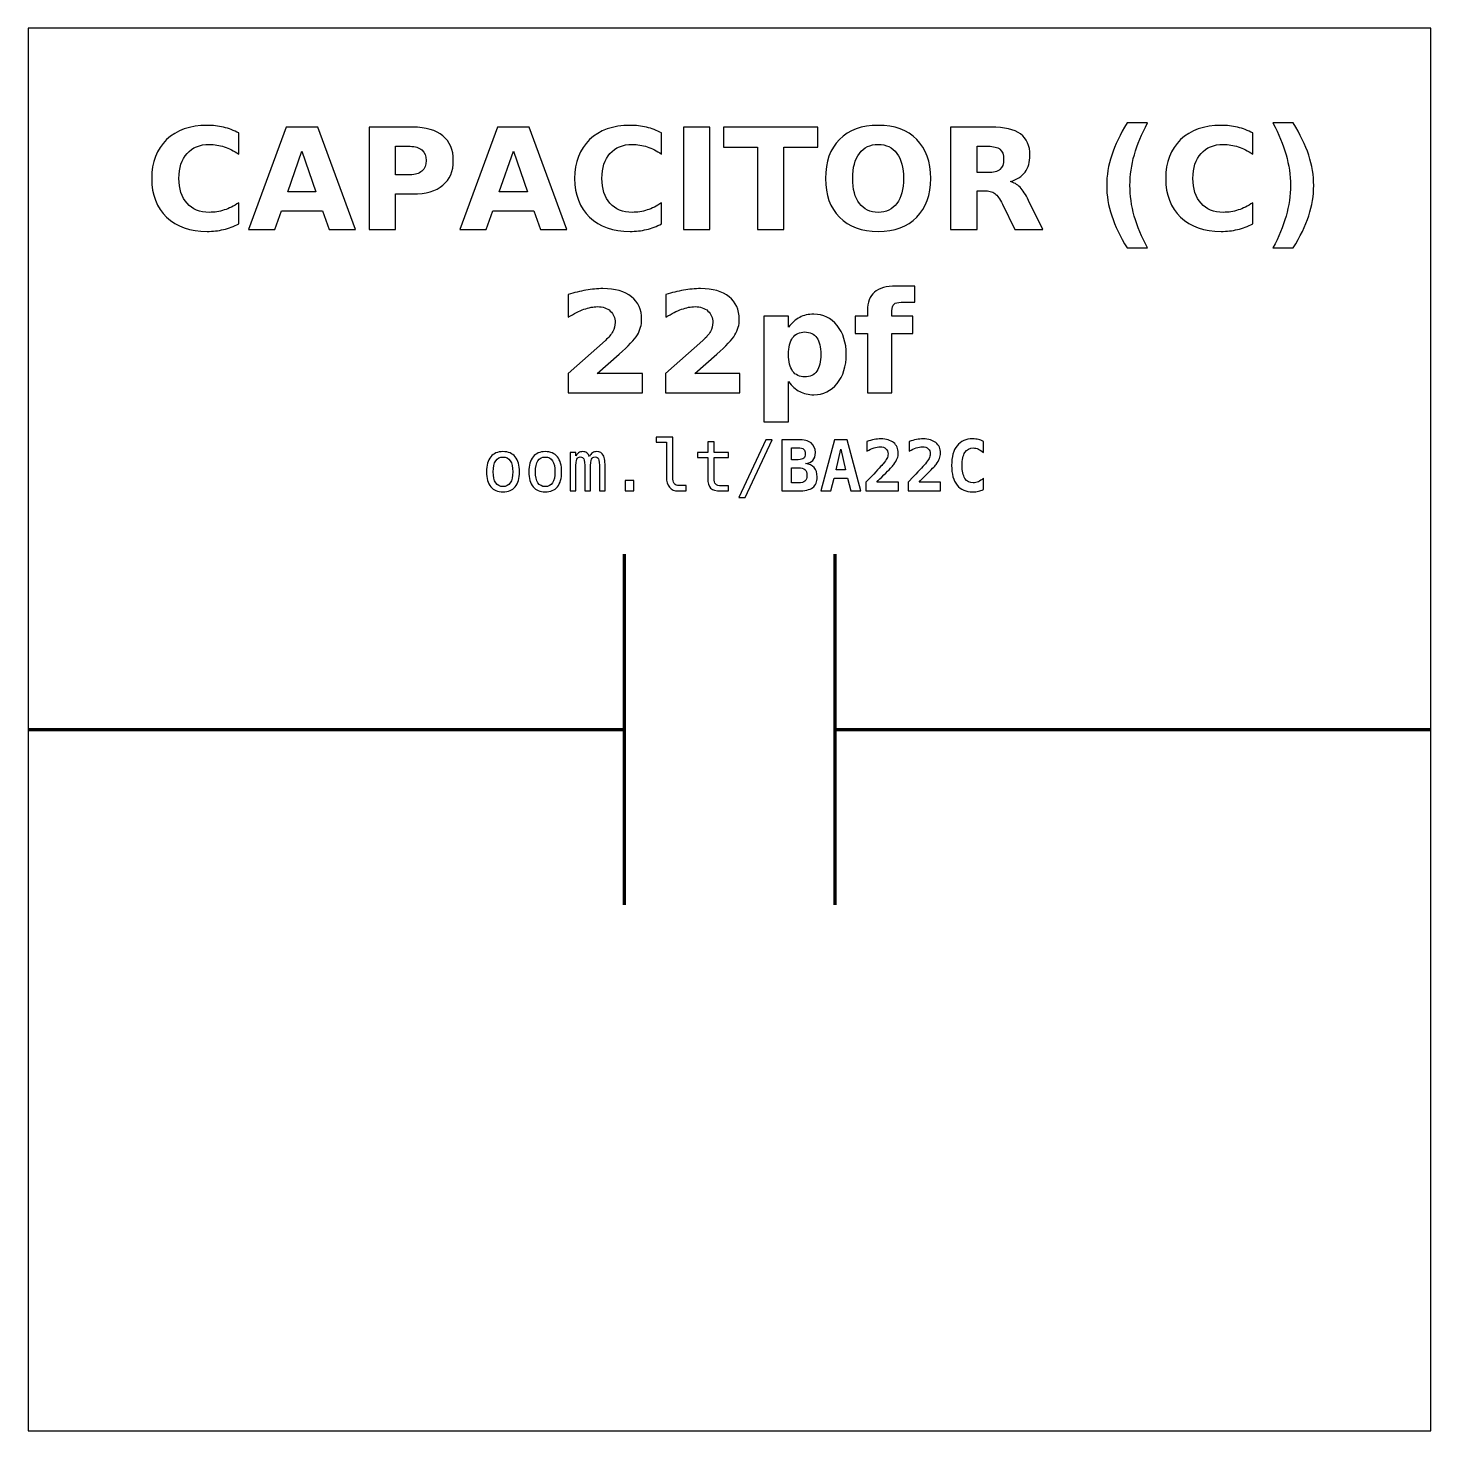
# Model space of a CAD drawing. Header units: centimetres. Extents: x -11.5 to -9.5, y -15.85 to -13.85.
import ezdxf

# ---------------------------------------------------------------- set-up
doc = ezdxf.new("R2010")
doc.units = ezdxf.units.CM
doc.header["$MEASUREMENT"] = 0
doc.layers.add('Layer 1', color=7, linetype='Continuous')

msp = doc.modelspace()

# ---------------------------------------------------------------- linework, layer by layer
at = {"layer": 'Layer 1', "color": 7}
msp.add_lwpolyline([(-11.5, -15.85), (-9.5, -15.85), (-9.5, -13.85), (-11.5, -13.85), (-11.5, -15.85)], close=True, dxfattribs=at)
at = {"layer": 'Layer 1', "color": 250}
for points, knots in [([(-11.19969, -14.12911), (-11.20659, -14.13268), (-11.21379, -14.13538), (-11.22129, -14.13721), (-11.22129, -14.13721), (-11.22876, -14.13904), (-11.23659, -14.13994), (-11.24472, -14.13994), (-11.24472, -14.13994), (-11.26899, -14.13994), (-11.28822, -14.13314), (-11.30242, -14.11958), (-11.30242, -14.11958), (-11.31662, -14.10601), (-11.32372, -14.08761), (-11.32372, -14.06434), (-11.32372, -14.06434), (-11.32372, -14.04104), (-11.31662, -14.02261), (-11.30242, -14.00904), (-11.30242, -14.00904), (-11.28822, -13.99548), (-11.26899, -13.98868), (-11.24472, -13.98868), (-11.24472, -13.98868), (-11.23659, -13.98868), (-11.22876, -13.98958), (-11.22129, -13.99141), (-11.22129, -13.99141), (-11.21379, -13.99324), (-11.20659, -13.99594), (-11.19969, -13.99951), (-11.19969, -13.99951), (-11.19969, -13.99951), (-11.19969, -14.02968), (-11.19969, -14.02968), (-11.19969, -14.02968), (-11.20666, -14.02491), (-11.21352, -14.02144), (-11.22029, -14.01924), (-11.22029, -14.01924), (-11.22706, -14.01701), (-11.23419, -14.01591), (-11.24169, -14.01591), (-11.24169, -14.01591), (-11.25509, -14.01591), (-11.26566, -14.02021), (-11.27332, -14.02881), (-11.27332, -14.02881), (-11.28102, -14.03741), (-11.28486, -14.04924), (-11.28486, -14.06434), (-11.28486, -14.06434), (-11.28486, -14.07941), (-11.28102, -14.09121), (-11.27332, -14.09981), (-11.27332, -14.09981), (-11.26566, -14.10841), (-11.25509, -14.11271), (-11.24169, -14.11271), (-11.24169, -14.11271), (-11.23419, -14.11271), (-11.22706, -14.11161), (-11.22029, -14.10938), (-11.22029, -14.10938), (-11.21352, -14.10718), (-11.20666, -14.10371), (-11.19969, -14.09894), (-11.19969, -14.09894), (-11.19969, -14.09894), (-11.19969, -14.12911), (-11.19969, -14.12911)], [0, 0, 0, 0, 0.0555556, 0.0555556, 0.0555556, 0.0555556, 0.1111111, 0.1111111, 0.1111111, 0.1111111, 0.1666667, 0.1666667, 0.1666667, 0.1666667, 0.2222222, 0.2222222, 0.2222222, 0.2222222, 0.2777778, 0.2777778, 0.2777778, 0.2777778, 0.3333333, 0.3333333, 0.3333333, 0.3333333, 0.3888889, 0.3888889, 0.3888889, 0.3888889, 0.4444444, 0.4444444, 0.4444444, 0.4444444, 0.5, 0.5, 0.5, 0.5, 0.5555556, 0.5555556, 0.5555556, 0.5555556, 0.6111111, 0.6111111, 0.6111111, 0.6111111, 0.6666667, 0.6666667, 0.6666667, 0.6666667, 0.7222222, 0.7222222, 0.7222222, 0.7222222, 0.7777778, 0.7777778, 0.7777778, 0.7777778, 0.8333333, 0.8333333, 0.8333333, 0.8333333, 0.8888889, 0.8888889, 0.8888889, 0.8888889, 0.9444444, 0.9444444, 0.9444444, 0.9444444, 1, 1, 1, 1]), ([(-11.08009, -14.11058), (-11.08009, -14.11058), (-11.13889, -14.11058), (-11.13889, -14.11058), (-11.13889, -14.11058), (-11.13889, -14.11058), (-11.14815, -14.13711), (-11.14815, -14.13711), (-11.14815, -14.13711), (-11.14815, -14.13711), (-11.18595, -14.13711), (-11.18595, -14.13711), (-11.18595, -14.13711), (-11.18595, -14.13711), (-11.13195, -13.99131), (-11.13195, -13.99131), (-11.13195, -13.99131), (-11.13195, -13.99131), (-11.08712, -13.99131), (-11.08712, -13.99131), (-11.08712, -13.99131), (-11.08712, -13.99131), (-11.03312, -14.13711), (-11.03312, -14.13711), (-11.03312, -14.13711), (-11.03312, -14.13711), (-11.07092, -14.13711), (-11.07092, -14.13711), (-11.07092, -14.13711), (-11.07092, -14.13711), (-11.08009, -14.11058), (-11.08009, -14.11058)], [0, 0, 0, 0, 0.125, 0.125, 0.125, 0.125, 0.25, 0.25, 0.25, 0.25, 0.375, 0.375, 0.375, 0.375, 0.5, 0.5, 0.5, 0.5, 0.625, 0.625, 0.625, 0.625, 0.75, 0.75, 0.75, 0.75, 0.875, 0.875, 0.875, 0.875, 1, 1, 1, 1]), ([(-11.01375, -13.99131), (-11.01375, -13.99131), (-10.95135, -13.99131), (-10.95135, -13.99131), (-10.95135, -13.99131), (-10.93279, -13.99131), (-10.91855, -13.99544), (-10.90862, -14.00368), (-10.90862, -14.00368), (-10.89869, -14.01191), (-10.89372, -14.02364), (-10.89372, -14.03888), (-10.89372, -14.03888), (-10.89372, -14.05414), (-10.89869, -14.06591), (-10.90862, -14.07414), (-10.90862, -14.07414), (-10.91855, -14.08238), (-10.93279, -14.08651), (-10.95135, -14.08651), (-10.95135, -14.08651), (-10.95135, -14.08651), (-10.97615, -14.08651), (-10.97615, -14.08651), (-10.97615, -14.08651), (-10.97615, -14.08651), (-10.97615, -14.13711), (-10.97615, -14.13711), (-10.97615, -14.13711), (-10.97615, -14.13711), (-11.01375, -14.13711), (-11.01375, -14.13711), (-11.01375, -14.13711), (-11.01375, -14.13711), (-11.01375, -13.99131), (-11.01375, -13.99131)], [0, 0, 0, 0, 0.1111111, 0.1111111, 0.1111111, 0.1111111, 0.2222222, 0.2222222, 0.2222222, 0.2222222, 0.3333333, 0.3333333, 0.3333333, 0.3333333, 0.4444444, 0.4444444, 0.4444444, 0.4444444, 0.5555556, 0.5555556, 0.5555556, 0.5555556, 0.6666667, 0.6666667, 0.6666667, 0.6666667, 0.7777778, 0.7777778, 0.7777778, 0.7777778, 0.8888889, 0.8888889, 0.8888889, 0.8888889, 1, 1, 1, 1]), ([(-10.77872, -14.11058), (-10.77872, -14.11058), (-10.83752, -14.11058), (-10.83752, -14.11058), (-10.83752, -14.11058), (-10.83752, -14.11058), (-10.84678, -14.13711), (-10.84678, -14.13711), (-10.84678, -14.13711), (-10.84678, -14.13711), (-10.88458, -14.13711), (-10.88458, -14.13711), (-10.88458, -14.13711), (-10.88458, -14.13711), (-10.83058, -13.99131), (-10.83058, -13.99131), (-10.83058, -13.99131), (-10.83058, -13.99131), (-10.78575, -13.99131), (-10.78575, -13.99131), (-10.78575, -13.99131), (-10.78575, -13.99131), (-10.73175, -14.13711), (-10.73175, -14.13711), (-10.73175, -14.13711), (-10.73175, -14.13711), (-10.76955, -14.13711), (-10.76955, -14.13711), (-10.76955, -14.13711), (-10.76955, -14.13711), (-10.77872, -14.11058), (-10.77872, -14.11058)], [0, 0, 0, 0, 0.125, 0.125, 0.125, 0.125, 0.25, 0.25, 0.25, 0.25, 0.375, 0.375, 0.375, 0.375, 0.5, 0.5, 0.5, 0.5, 0.625, 0.625, 0.625, 0.625, 0.75, 0.75, 0.75, 0.75, 0.875, 0.875, 0.875, 0.875, 1, 1, 1, 1]), ([(-10.59675, -14.12911), (-10.60365, -14.13268), (-10.61085, -14.13538), (-10.61835, -14.13721), (-10.61835, -14.13721), (-10.62582, -14.13904), (-10.63365, -14.13994), (-10.64178, -14.13994), (-10.64178, -14.13994), (-10.66605, -14.13994), (-10.68528, -14.13314), (-10.69948, -14.11958), (-10.69948, -14.11958), (-10.71368, -14.10601), (-10.72078, -14.08761), (-10.72078, -14.06434), (-10.72078, -14.06434), (-10.72078, -14.04104), (-10.71368, -14.02261), (-10.69948, -14.00904), (-10.69948, -14.00904), (-10.68528, -13.99548), (-10.66605, -13.98868), (-10.64178, -13.98868), (-10.64178, -13.98868), (-10.63365, -13.98868), (-10.62582, -13.98958), (-10.61835, -13.99141), (-10.61835, -13.99141), (-10.61085, -13.99324), (-10.60365, -13.99594), (-10.59675, -13.99951), (-10.59675, -13.99951), (-10.59675, -13.99951), (-10.59675, -14.02968), (-10.59675, -14.02968), (-10.59675, -14.02968), (-10.60372, -14.02491), (-10.61058, -14.02144), (-10.61735, -14.01924), (-10.61735, -14.01924), (-10.62412, -14.01701), (-10.63125, -14.01591), (-10.63875, -14.01591), (-10.63875, -14.01591), (-10.65215, -14.01591), (-10.66272, -14.02021), (-10.67038, -14.02881), (-10.67038, -14.02881), (-10.67808, -14.03741), (-10.68192, -14.04924), (-10.68192, -14.06434), (-10.68192, -14.06434), (-10.68192, -14.07941), (-10.67808, -14.09121), (-10.67038, -14.09981), (-10.67038, -14.09981), (-10.66272, -14.10841), (-10.65215, -14.11271), (-10.63875, -14.11271), (-10.63875, -14.11271), (-10.63125, -14.11271), (-10.62412, -14.11161), (-10.61735, -14.10938), (-10.61735, -14.10938), (-10.61058, -14.10718), (-10.60372, -14.10371), (-10.59675, -14.09894), (-10.59675, -14.09894), (-10.59675, -14.09894), (-10.59675, -14.12911), (-10.59675, -14.12911)], [0, 0, 0, 0, 0.0555556, 0.0555556, 0.0555556, 0.0555556, 0.1111111, 0.1111111, 0.1111111, 0.1111111, 0.1666667, 0.1666667, 0.1666667, 0.1666667, 0.2222222, 0.2222222, 0.2222222, 0.2222222, 0.2777778, 0.2777778, 0.2777778, 0.2777778, 0.3333333, 0.3333333, 0.3333333, 0.3333333, 0.3888889, 0.3888889, 0.3888889, 0.3888889, 0.4444444, 0.4444444, 0.4444444, 0.4444444, 0.5, 0.5, 0.5, 0.5, 0.5555556, 0.5555556, 0.5555556, 0.5555556, 0.6111111, 0.6111111, 0.6111111, 0.6111111, 0.6666667, 0.6666667, 0.6666667, 0.6666667, 0.7222222, 0.7222222, 0.7222222, 0.7222222, 0.7777778, 0.7777778, 0.7777778, 0.7777778, 0.8333333, 0.8333333, 0.8333333, 0.8333333, 0.8888889, 0.8888889, 0.8888889, 0.8888889, 0.9444444, 0.9444444, 0.9444444, 0.9444444, 1, 1, 1, 1]), ([(-10.56561, -13.99131), (-10.56561, -13.99131), (-10.52801, -13.99131), (-10.52801, -13.99131), (-10.52801, -13.99131), (-10.52801, -13.99131), (-10.52801, -14.13711), (-10.52801, -14.13711), (-10.52801, -14.13711), (-10.52801, -14.13711), (-10.56561, -14.13711), (-10.56561, -14.13711), (-10.56561, -14.13711), (-10.56561, -14.13711), (-10.56561, -13.99131), (-10.56561, -13.99131)], [0, 0, 0, 0, 0.25, 0.25, 0.25, 0.25, 0.5, 0.5, 0.5, 0.5, 0.75, 0.75, 0.75, 0.75, 1, 1, 1, 1]), ([(-10.50861, -13.99131), (-10.50861, -13.99131), (-10.37425, -13.99131), (-10.37425, -13.99131), (-10.37425, -13.99131), (-10.37425, -13.99131), (-10.37425, -14.01974), (-10.37425, -14.01974), (-10.37425, -14.01974), (-10.37425, -14.01974), (-10.42258, -14.01974), (-10.42258, -14.01974), (-10.42258, -14.01974), (-10.42258, -14.01974), (-10.42258, -14.13711), (-10.42258, -14.13711), (-10.42258, -14.13711), (-10.42258, -14.13711), (-10.46018, -14.13711), (-10.46018, -14.13711), (-10.46018, -14.13711), (-10.46018, -14.13711), (-10.46018, -14.01974), (-10.46018, -14.01974), (-10.46018, -14.01974), (-10.46018, -14.01974), (-10.50861, -14.01974), (-10.50861, -14.01974), (-10.50861, -14.01974), (-10.50861, -14.01974), (-10.50861, -13.99131), (-10.50861, -13.99131)], [0, 0, 0, 0, 0.125, 0.125, 0.125, 0.125, 0.25, 0.25, 0.25, 0.25, 0.375, 0.375, 0.375, 0.375, 0.5, 0.5, 0.5, 0.5, 0.625, 0.625, 0.625, 0.625, 0.75, 0.75, 0.75, 0.75, 0.875, 0.875, 0.875, 0.875, 1, 1, 1, 1]), ([(-10.28818, -13.98868), (-10.26475, -13.98868), (-10.24638, -13.99538), (-10.23312, -14.00881), (-10.23312, -14.00881), (-10.21982, -14.02221), (-10.21318, -14.04071), (-10.21318, -14.06434), (-10.21318, -14.06434), (-10.21318, -14.08791), (-10.21982, -14.10641), (-10.23312, -14.11981), (-10.23312, -14.11981), (-10.24638, -14.13324), (-10.26475, -14.13994), (-10.28818, -14.13994), (-10.28818, -14.13994), (-10.31155, -14.13994), (-10.32988, -14.13324), (-10.34322, -14.11981), (-10.34322, -14.11981), (-10.35652, -14.10641), (-10.36318, -14.08791), (-10.36318, -14.06434), (-10.36318, -14.06434), (-10.36318, -14.04071), (-10.35652, -14.02221), (-10.34322, -14.00881), (-10.34322, -14.00881), (-10.32988, -13.99538), (-10.31155, -13.98868), (-10.28818, -13.98868)], [0, 0, 0, 0, 0.125, 0.125, 0.125, 0.125, 0.25, 0.25, 0.25, 0.25, 0.375, 0.375, 0.375, 0.375, 0.5, 0.5, 0.5, 0.5, 0.625, 0.625, 0.625, 0.625, 0.75, 0.75, 0.75, 0.75, 0.875, 0.875, 0.875, 0.875, 1, 1, 1, 1]), ([(-10.14715, -14.08194), (-10.14715, -14.08194), (-10.14715, -14.13711), (-10.14715, -14.13711), (-10.14715, -14.13711), (-10.14715, -14.13711), (-10.18475, -14.13711), (-10.18475, -14.13711), (-10.18475, -14.13711), (-10.18475, -14.13711), (-10.18475, -13.99131), (-10.18475, -13.99131), (-10.18475, -13.99131), (-10.18475, -13.99131), (-10.12732, -13.99131), (-10.12732, -13.99131), (-10.12732, -13.99131), (-10.10812, -13.99131), (-10.09402, -13.99454), (-10.08509, -14.00098), (-10.08509, -14.00098), (-10.07612, -14.00741), (-10.07165, -14.01761), (-10.07165, -14.03154), (-10.07165, -14.03154), (-10.07165, -14.04118), (-10.07399, -14.04911), (-10.07862, -14.05528), (-10.07862, -14.05528), (-10.08329, -14.06148), (-10.09032, -14.06604), (-10.09969, -14.06894), (-10.09969, -14.06894), (-10.09455, -14.07014), (-10.08992, -14.07278), (-10.08585, -14.07691), (-10.08585, -14.07691), (-10.08179, -14.08104), (-10.07769, -14.08731), (-10.07352, -14.09571), (-10.07352, -14.09571), (-10.07352, -14.09571), (-10.05309, -14.13711), (-10.05309, -14.13711), (-10.05309, -14.13711), (-10.05309, -14.13711), (-10.09315, -14.13711), (-10.09315, -14.13711), (-10.09315, -14.13711), (-10.09315, -14.13711), (-10.11092, -14.10088), (-10.11092, -14.10088), (-10.11092, -14.10088), (-10.11449, -14.09361), (-10.11812, -14.08861), (-10.12182, -14.08594), (-10.12182, -14.08594), (-10.12549, -14.08328), (-10.13039, -14.08194), (-10.13652, -14.08194), (-10.13652, -14.08194), (-10.13652, -14.08194), (-10.14715, -14.08194), (-10.14715, -14.08194)], [0, 0, 0, 0, 0.0625, 0.0625, 0.0625, 0.0625, 0.125, 0.125, 0.125, 0.125, 0.1875, 0.1875, 0.1875, 0.1875, 0.25, 0.25, 0.25, 0.25, 0.3125, 0.3125, 0.3125, 0.3125, 0.375, 0.375, 0.375, 0.375, 0.4375, 0.4375, 0.4375, 0.4375, 0.5, 0.5, 0.5, 0.5, 0.5625, 0.5625, 0.5625, 0.5625, 0.625, 0.625, 0.625, 0.625, 0.6875, 0.6875, 0.6875, 0.6875, 0.75, 0.75, 0.75, 0.75, 0.8125, 0.8125, 0.8125, 0.8125, 0.875, 0.875, 0.875, 0.875, 0.9375, 0.9375, 0.9375, 0.9375, 1, 1, 1, 1]), ([(-9.90409, -14.16348), (-9.90409, -14.16348), (-9.93309, -14.16348), (-9.93309, -14.16348), (-9.93309, -14.16348), (-9.94306, -14.14741), (-9.95042, -14.13211), (-9.95516, -14.11761), (-9.95516, -14.11761), (-9.95992, -14.10314), (-9.96229, -14.08878), (-9.96229, -14.07451), (-9.96229, -14.07451), (-9.96229, -14.06024), (-9.95989, -14.04581), (-9.95512, -14.03121), (-9.95512, -14.03121), (-9.95032, -14.01658), (-9.94299, -14.00131), (-9.93309, -13.98534), (-9.93309, -13.98534), (-9.93309, -13.98534), (-9.90409, -13.98534), (-9.90409, -13.98534), (-9.90409, -13.98534), (-9.91242, -14.00078), (-9.91866, -14.01588), (-9.92282, -14.03061), (-9.92282, -14.03061), (-9.92699, -14.04534), (-9.92909, -14.05991), (-9.92909, -14.07431), (-9.92909, -14.07431), (-9.92909, -14.08871), (-9.92702, -14.10328), (-9.92289, -14.11808), (-9.92289, -14.11808), (-9.91876, -14.13284), (-9.91249, -14.14798), (-9.90409, -14.16348)], [0, 0, 0, 0, 0.1, 0.1, 0.1, 0.1, 0.2, 0.2, 0.2, 0.2, 0.3, 0.3, 0.3, 0.3, 0.4, 0.4, 0.4, 0.4, 0.5, 0.5, 0.5, 0.5, 0.6, 0.6, 0.6, 0.6, 0.7, 0.7, 0.7, 0.7, 0.8, 0.8, 0.8, 0.8, 0.9, 0.9, 0.9, 0.9, 1, 1, 1, 1]), ([(-9.75409, -14.12911), (-9.76099, -14.13268), (-9.76819, -14.13538), (-9.77569, -14.13721), (-9.77569, -14.13721), (-9.78316, -14.13904), (-9.79099, -14.13994), (-9.79912, -14.13994), (-9.79912, -14.13994), (-9.82339, -14.13994), (-9.84262, -14.13314), (-9.85682, -14.11958), (-9.85682, -14.11958), (-9.87102, -14.10601), (-9.87812, -14.08761), (-9.87812, -14.06434), (-9.87812, -14.06434), (-9.87812, -14.04104), (-9.87102, -14.02261), (-9.85682, -14.00904), (-9.85682, -14.00904), (-9.84262, -13.99548), (-9.82339, -13.98868), (-9.79912, -13.98868), (-9.79912, -13.98868), (-9.79099, -13.98868), (-9.78316, -13.98958), (-9.77569, -13.99141), (-9.77569, -13.99141), (-9.76819, -13.99324), (-9.76099, -13.99594), (-9.75409, -13.99951), (-9.75409, -13.99951), (-9.75409, -13.99951), (-9.75409, -14.02968), (-9.75409, -14.02968), (-9.75409, -14.02968), (-9.76106, -14.02491), (-9.76792, -14.02144), (-9.77469, -14.01924), (-9.77469, -14.01924), (-9.78146, -14.01701), (-9.78859, -14.01591), (-9.79609, -14.01591), (-9.79609, -14.01591), (-9.80949, -14.01591), (-9.82006, -14.02021), (-9.82772, -14.02881), (-9.82772, -14.02881), (-9.83542, -14.03741), (-9.83926, -14.04924), (-9.83926, -14.06434), (-9.83926, -14.06434), (-9.83926, -14.07941), (-9.83542, -14.09121), (-9.82772, -14.09981), (-9.82772, -14.09981), (-9.82006, -14.10841), (-9.80949, -14.11271), (-9.79609, -14.11271), (-9.79609, -14.11271), (-9.78859, -14.11271), (-9.78146, -14.11161), (-9.77469, -14.10938), (-9.77469, -14.10938), (-9.76792, -14.10718), (-9.76106, -14.10371), (-9.75409, -14.09894), (-9.75409, -14.09894), (-9.75409, -14.09894), (-9.75409, -14.12911), (-9.75409, -14.12911)], [0, 0, 0, 0, 0.0555556, 0.0555556, 0.0555556, 0.0555556, 0.1111111, 0.1111111, 0.1111111, 0.1111111, 0.1666667, 0.1666667, 0.1666667, 0.1666667, 0.2222222, 0.2222222, 0.2222222, 0.2222222, 0.2777778, 0.2777778, 0.2777778, 0.2777778, 0.3333333, 0.3333333, 0.3333333, 0.3333333, 0.3888889, 0.3888889, 0.3888889, 0.3888889, 0.4444444, 0.4444444, 0.4444444, 0.4444444, 0.5, 0.5, 0.5, 0.5, 0.5555556, 0.5555556, 0.5555556, 0.5555556, 0.6111111, 0.6111111, 0.6111111, 0.6111111, 0.6666667, 0.6666667, 0.6666667, 0.6666667, 0.7222222, 0.7222222, 0.7222222, 0.7222222, 0.7777778, 0.7777778, 0.7777778, 0.7777778, 0.8333333, 0.8333333, 0.8333333, 0.8333333, 0.8888889, 0.8888889, 0.8888889, 0.8888889, 0.9444444, 0.9444444, 0.9444444, 0.9444444, 1, 1, 1, 1]), ([(-9.72532, -14.16348), (-9.71699, -14.14798), (-9.71072, -14.13284), (-9.70655, -14.11808), (-9.70655, -14.11808), (-9.70239, -14.10328), (-9.70032, -14.08871), (-9.70032, -14.07431), (-9.70032, -14.07431), (-9.70032, -14.05991), (-9.70239, -14.04534), (-9.70655, -14.03061), (-9.70655, -14.03061), (-9.71072, -14.01588), (-9.71699, -14.00078), (-9.72532, -13.98534), (-9.72532, -13.98534), (-9.72532, -13.98534), (-9.69632, -13.98534), (-9.69632, -13.98534), (-9.69632, -13.98534), (-9.68642, -14.00131), (-9.67909, -14.01658), (-9.67429, -14.03121), (-9.67429, -14.03121), (-9.66952, -14.04581), (-9.66712, -14.06024), (-9.66712, -14.07451), (-9.66712, -14.07451), (-9.66712, -14.08878), (-9.66949, -14.10314), (-9.67425, -14.11761), (-9.67425, -14.11761), (-9.67899, -14.13211), (-9.68635, -14.14741), (-9.69632, -14.16348), (-9.69632, -14.16348), (-9.69632, -14.16348), (-9.72532, -14.16348), (-9.72532, -14.16348)], [0, 0, 0, 0, 0.1, 0.1, 0.1, 0.1, 0.2, 0.2, 0.2, 0.2, 0.3, 0.3, 0.3, 0.3, 0.4, 0.4, 0.4, 0.4, 0.5, 0.5, 0.5, 0.5, 0.6, 0.6, 0.6, 0.6, 0.7, 0.7, 0.7, 0.7, 0.8, 0.8, 0.8, 0.8, 0.9, 0.9, 0.9, 0.9, 1, 1, 1, 1]), ([(-10.97615, -14.01854), (-10.97615, -14.01854), (-10.97615, -14.05928), (-10.97615, -14.05928), (-10.97615, -14.05928), (-10.97615, -14.05928), (-10.95535, -14.05928), (-10.95535, -14.05928), (-10.95535, -14.05928), (-10.94805, -14.05928), (-10.94242, -14.05751), (-10.93845, -14.05394), (-10.93845, -14.05394), (-10.93449, -14.05041), (-10.93249, -14.04538), (-10.93249, -14.03888), (-10.93249, -14.03888), (-10.93249, -14.03234), (-10.93449, -14.02734), (-10.93845, -14.02381), (-10.93845, -14.02381), (-10.94242, -14.02031), (-10.94805, -14.01854), (-10.95535, -14.01854), (-10.95535, -14.01854), (-10.95535, -14.01854), (-10.97615, -14.01854), (-10.97615, -14.01854)], [0, 0, 0, 0, 0.1428571, 0.1428571, 0.1428571, 0.1428571, 0.2857143, 0.2857143, 0.2857143, 0.2857143, 0.4285714, 0.4285714, 0.4285714, 0.4285714, 0.5714286, 0.5714286, 0.5714286, 0.5714286, 0.7142857, 0.7142857, 0.7142857, 0.7142857, 0.8571429, 0.8571429, 0.8571429, 0.8571429, 1, 1, 1, 1]), ([(-10.28818, -14.01591), (-10.29965, -14.01591), (-10.30852, -14.02014), (-10.31485, -14.02861), (-10.31485, -14.02861), (-10.32115, -14.03708), (-10.32432, -14.04898), (-10.32432, -14.06434), (-10.32432, -14.06434), (-10.32432, -14.07968), (-10.32115, -14.09154), (-10.31485, -14.10001), (-10.31485, -14.10001), (-10.30852, -14.10848), (-10.29965, -14.11271), (-10.28818, -14.11271), (-10.28818, -14.11271), (-10.27665, -14.11271), (-10.26775, -14.10848), (-10.26142, -14.10001), (-10.26142, -14.10001), (-10.25512, -14.09154), (-10.25195, -14.07968), (-10.25195, -14.06434), (-10.25195, -14.06434), (-10.25195, -14.04898), (-10.25512, -14.03708), (-10.26142, -14.02861), (-10.26142, -14.02861), (-10.26775, -14.02014), (-10.27665, -14.01591), (-10.28818, -14.01591)], [0, 0, 0, 0, 0.125, 0.125, 0.125, 0.125, 0.25, 0.25, 0.25, 0.25, 0.375, 0.375, 0.375, 0.375, 0.5, 0.5, 0.5, 0.5, 0.625, 0.625, 0.625, 0.625, 0.75, 0.75, 0.75, 0.75, 0.875, 0.875, 0.875, 0.875, 1, 1, 1, 1]), ([(-10.13132, -14.05598), (-10.12345, -14.05598), (-10.11779, -14.05451), (-10.11439, -14.05158), (-10.11439, -14.05158), (-10.11095, -14.04864), (-10.10925, -14.04381), (-10.10925, -14.03711), (-10.10925, -14.03711), (-10.10925, -14.03048), (-10.11095, -14.02571), (-10.11439, -14.02284), (-10.11439, -14.02284), (-10.11779, -14.01998), (-10.12345, -14.01854), (-10.13132, -14.01854), (-10.13132, -14.01854), (-10.13132, -14.01854), (-10.14715, -14.01854), (-10.14715, -14.01854), (-10.14715, -14.01854), (-10.14715, -14.01854), (-10.14715, -14.05598), (-10.14715, -14.05598), (-10.14715, -14.05598), (-10.14715, -14.05598), (-10.13132, -14.05598), (-10.13132, -14.05598)], [0, 0, 0, 0, 0.1428571, 0.1428571, 0.1428571, 0.1428571, 0.2857143, 0.2857143, 0.2857143, 0.2857143, 0.4285714, 0.4285714, 0.4285714, 0.4285714, 0.5714286, 0.5714286, 0.5714286, 0.5714286, 0.7142857, 0.7142857, 0.7142857, 0.7142857, 0.8571429, 0.8571429, 0.8571429, 0.8571429, 1, 1, 1, 1]), ([(-11.12952, -14.08351), (-11.12952, -14.08351), (-11.08955, -14.08351), (-11.08955, -14.08351), (-11.08955, -14.08351), (-11.08955, -14.08351), (-11.10949, -14.02551), (-11.10949, -14.02551), (-11.10949, -14.02551), (-11.10949, -14.02551), (-11.12952, -14.08351), (-11.12952, -14.08351)], [0, 0, 0, 0, 0.3333333, 0.3333333, 0.3333333, 0.3333333, 0.6666667, 0.6666667, 0.6666667, 0.6666667, 1, 1, 1, 1]), ([(-10.82815, -14.08351), (-10.82815, -14.08351), (-10.78818, -14.08351), (-10.78818, -14.08351), (-10.78818, -14.08351), (-10.78818, -14.08351), (-10.80812, -14.02551), (-10.80812, -14.02551), (-10.80812, -14.02551), (-10.80812, -14.02551), (-10.82815, -14.08351), (-10.82815, -14.08351)], [0, 0, 0, 0, 0.3333333, 0.3333333, 0.3333333, 0.3333333, 0.6666667, 0.6666667, 0.6666667, 0.6666667, 1, 1, 1, 1]), ([(-10.23575, -14.21794), (-10.23575, -14.21794), (-10.23575, -14.24088), (-10.23575, -14.24088), (-10.23575, -14.24088), (-10.23575, -14.24088), (-10.25512, -14.24088), (-10.25512, -14.24088), (-10.25512, -14.24088), (-10.26005, -14.24088), (-10.26352, -14.24178), (-10.26545, -14.24358), (-10.26545, -14.24358), (-10.26742, -14.24538), (-10.26838, -14.24848), (-10.26838, -14.25291), (-10.26838, -14.25291), (-10.26838, -14.25291), (-10.26838, -14.26054), (-10.26838, -14.26054), (-10.26838, -14.26054), (-10.26838, -14.26054), (-10.23852, -14.26054), (-10.23852, -14.26054), (-10.23852, -14.26054), (-10.23852, -14.26054), (-10.23852, -14.28554), (-10.23852, -14.28554), (-10.23852, -14.28554), (-10.23852, -14.28554), (-10.26838, -14.28554), (-10.26838, -14.28554), (-10.26838, -14.28554), (-10.26838, -14.28554), (-10.26838, -14.36991), (-10.26838, -14.36991), (-10.26838, -14.36991), (-10.26838, -14.36991), (-10.30335, -14.36991), (-10.30335, -14.36991), (-10.30335, -14.36991), (-10.30335, -14.36991), (-10.30335, -14.28554), (-10.30335, -14.28554), (-10.30335, -14.28554), (-10.30335, -14.28554), (-10.32072, -14.28554), (-10.32072, -14.28554), (-10.32072, -14.28554), (-10.32072, -14.28554), (-10.32072, -14.26054), (-10.32072, -14.26054), (-10.32072, -14.26054), (-10.32072, -14.26054), (-10.30335, -14.26054), (-10.30335, -14.26054), (-10.30335, -14.26054), (-10.30335, -14.26054), (-10.30335, -14.25291), (-10.30335, -14.25291), (-10.30335, -14.25291), (-10.30335, -14.24101), (-10.30002, -14.23218), (-10.29338, -14.22648), (-10.29338, -14.22648), (-10.28675, -14.22078), (-10.27645, -14.21794), (-10.26252, -14.21794), (-10.26252, -14.21794), (-10.26252, -14.21794), (-10.23575, -14.21794), (-10.23575, -14.21794)], [0, 0, 0, 0, 0.0555556, 0.0555556, 0.0555556, 0.0555556, 0.1111111, 0.1111111, 0.1111111, 0.1111111, 0.1666667, 0.1666667, 0.1666667, 0.1666667, 0.2222222, 0.2222222, 0.2222222, 0.2222222, 0.2777778, 0.2777778, 0.2777778, 0.2777778, 0.3333333, 0.3333333, 0.3333333, 0.3333333, 0.3888889, 0.3888889, 0.3888889, 0.3888889, 0.4444444, 0.4444444, 0.4444444, 0.4444444, 0.5, 0.5, 0.5, 0.5, 0.5555556, 0.5555556, 0.5555556, 0.5555556, 0.6111111, 0.6111111, 0.6111111, 0.6111111, 0.6666667, 0.6666667, 0.6666667, 0.6666667, 0.7222222, 0.7222222, 0.7222222, 0.7222222, 0.7777778, 0.7777778, 0.7777778, 0.7777778, 0.8333333, 0.8333333, 0.8333333, 0.8333333, 0.8888889, 0.8888889, 0.8888889, 0.8888889, 0.9444444, 0.9444444, 0.9444444, 0.9444444, 1, 1, 1, 1]), ([(-10.68843, -14.34228), (-10.68843, -14.34228), (-10.62426, -14.34228), (-10.62426, -14.34228), (-10.62426, -14.34228), (-10.62426, -14.34228), (-10.62426, -14.36991), (-10.62426, -14.36991), (-10.62426, -14.36991), (-10.62426, -14.36991), (-10.73023, -14.36991), (-10.73023, -14.36991), (-10.73023, -14.36991), (-10.73023, -14.36991), (-10.73023, -14.34228), (-10.73023, -14.34228), (-10.73023, -14.34228), (-10.73023, -14.34228), (-10.67699, -14.29531), (-10.67699, -14.29531), (-10.67699, -14.29531), (-10.67223, -14.29101), (-10.66873, -14.28681), (-10.66646, -14.28271), (-10.66646, -14.28271), (-10.66416, -14.27861), (-10.66303, -14.27434), (-10.66303, -14.26991), (-10.66303, -14.26991), (-10.66303, -14.26308), (-10.66533, -14.25758), (-10.66993, -14.25341), (-10.66993, -14.25341), (-10.67449, -14.24924), (-10.68059, -14.24718), (-10.68823, -14.24718), (-10.68823, -14.24718), (-10.69409, -14.24718), (-10.70049, -14.24844), (-10.70746, -14.25094), (-10.70746, -14.25094), (-10.71443, -14.25344), (-10.72189, -14.25718), (-10.72983, -14.26211), (-10.72983, -14.26211), (-10.72983, -14.26211), (-10.72983, -14.23008), (-10.72983, -14.23008), (-10.72983, -14.23008), (-10.72136, -14.22728), (-10.71299, -14.22514), (-10.70473, -14.22368), (-10.70473, -14.22368), (-10.69646, -14.22221), (-10.68836, -14.22148), (-10.68039, -14.22148), (-10.68039, -14.22148), (-10.66296, -14.22148), (-10.64939, -14.22531), (-10.63973, -14.23301), (-10.63973, -14.23301), (-10.63006, -14.24068), (-10.62523, -14.25138), (-10.62523, -14.26514), (-10.62523, -14.26514), (-10.62523, -14.27308), (-10.62729, -14.28048), (-10.63139, -14.28734), (-10.63139, -14.28734), (-10.63549, -14.29421), (-10.64413, -14.30341), (-10.65726, -14.31494), (-10.65726, -14.31494), (-10.65726, -14.31494), (-10.68843, -14.34228), (-10.68843, -14.34228)], [0, 0, 0, 0, 0.0526316, 0.0526316, 0.0526316, 0.0526316, 0.1052632, 0.1052632, 0.1052632, 0.1052632, 0.1578947, 0.1578947, 0.1578947, 0.1578947, 0.2105263, 0.2105263, 0.2105263, 0.2105263, 0.2631579, 0.2631579, 0.2631579, 0.2631579, 0.3157895, 0.3157895, 0.3157895, 0.3157895, 0.3684211, 0.3684211, 0.3684211, 0.3684211, 0.4210526, 0.4210526, 0.4210526, 0.4210526, 0.4736842, 0.4736842, 0.4736842, 0.4736842, 0.5263158, 0.5263158, 0.5263158, 0.5263158, 0.5789474, 0.5789474, 0.5789474, 0.5789474, 0.6315789, 0.6315789, 0.6315789, 0.6315789, 0.6842105, 0.6842105, 0.6842105, 0.6842105, 0.7368421, 0.7368421, 0.7368421, 0.7368421, 0.7894737, 0.7894737, 0.7894737, 0.7894737, 0.8421053, 0.8421053, 0.8421053, 0.8421053, 0.8947368, 0.8947368, 0.8947368, 0.8947368, 0.9473684, 0.9473684, 0.9473684, 0.9473684, 1, 1, 1, 1]), ([(-10.54926, -14.34228), (-10.54926, -14.34228), (-10.48509, -14.34228), (-10.48509, -14.34228), (-10.48509, -14.34228), (-10.48509, -14.34228), (-10.48509, -14.36991), (-10.48509, -14.36991), (-10.48509, -14.36991), (-10.48509, -14.36991), (-10.59106, -14.36991), (-10.59106, -14.36991), (-10.59106, -14.36991), (-10.59106, -14.36991), (-10.59106, -14.34228), (-10.59106, -14.34228), (-10.59106, -14.34228), (-10.59106, -14.34228), (-10.53782, -14.29531), (-10.53782, -14.29531), (-10.53782, -14.29531), (-10.53306, -14.29101), (-10.52956, -14.28681), (-10.52729, -14.28271), (-10.52729, -14.28271), (-10.52499, -14.27861), (-10.52386, -14.27434), (-10.52386, -14.26991), (-10.52386, -14.26991), (-10.52386, -14.26308), (-10.52616, -14.25758), (-10.53076, -14.25341), (-10.53076, -14.25341), (-10.53532, -14.24924), (-10.54142, -14.24718), (-10.54906, -14.24718), (-10.54906, -14.24718), (-10.55492, -14.24718), (-10.56132, -14.24844), (-10.56829, -14.25094), (-10.56829, -14.25094), (-10.57526, -14.25344), (-10.58272, -14.25718), (-10.59066, -14.26211), (-10.59066, -14.26211), (-10.59066, -14.26211), (-10.59066, -14.23008), (-10.59066, -14.23008), (-10.59066, -14.23008), (-10.58219, -14.22728), (-10.57382, -14.22514), (-10.56556, -14.22368), (-10.56556, -14.22368), (-10.55729, -14.22221), (-10.54919, -14.22148), (-10.54122, -14.22148), (-10.54122, -14.22148), (-10.52379, -14.22148), (-10.51022, -14.22531), (-10.50056, -14.23301), (-10.50056, -14.23301), (-10.49089, -14.24068), (-10.48606, -14.25138), (-10.48606, -14.26514), (-10.48606, -14.26514), (-10.48606, -14.27308), (-10.48812, -14.28048), (-10.49222, -14.28734), (-10.49222, -14.28734), (-10.49632, -14.29421), (-10.50496, -14.30341), (-10.51809, -14.31494), (-10.51809, -14.31494), (-10.51809, -14.31494), (-10.54926, -14.34228), (-10.54926, -14.34228)], [0, 0, 0, 0, 0.0526316, 0.0526316, 0.0526316, 0.0526316, 0.1052632, 0.1052632, 0.1052632, 0.1052632, 0.1578947, 0.1578947, 0.1578947, 0.1578947, 0.2105263, 0.2105263, 0.2105263, 0.2105263, 0.2631579, 0.2631579, 0.2631579, 0.2631579, 0.3157895, 0.3157895, 0.3157895, 0.3157895, 0.3684211, 0.3684211, 0.3684211, 0.3684211, 0.4210526, 0.4210526, 0.4210526, 0.4210526, 0.4736842, 0.4736842, 0.4736842, 0.4736842, 0.5263158, 0.5263158, 0.5263158, 0.5263158, 0.5789474, 0.5789474, 0.5789474, 0.5789474, 0.6315789, 0.6315789, 0.6315789, 0.6315789, 0.6842105, 0.6842105, 0.6842105, 0.6842105, 0.7368421, 0.7368421, 0.7368421, 0.7368421, 0.7894737, 0.7894737, 0.7894737, 0.7894737, 0.8421053, 0.8421053, 0.8421053, 0.8421053, 0.8947368, 0.8947368, 0.8947368, 0.8947368, 0.9473684, 0.9473684, 0.9473684, 0.9473684, 1, 1, 1, 1]), ([(-10.41595, -14.35408), (-10.41595, -14.35408), (-10.41595, -14.41151), (-10.41595, -14.41151), (-10.41595, -14.41151), (-10.41595, -14.41151), (-10.45092, -14.41151), (-10.45092, -14.41151), (-10.45092, -14.41151), (-10.45092, -14.41151), (-10.45092, -14.26054), (-10.45092, -14.26054), (-10.45092, -14.26054), (-10.45092, -14.26054), (-10.41595, -14.26054), (-10.41595, -14.26054), (-10.41595, -14.26054), (-10.41595, -14.26054), (-10.41595, -14.27658), (-10.41595, -14.27658), (-10.41595, -14.27658), (-10.41115, -14.27018), (-10.40579, -14.26548), (-10.39995, -14.26244), (-10.39995, -14.26244), (-10.39409, -14.25941), (-10.38735, -14.25791), (-10.37972, -14.25791), (-10.37972, -14.25791), (-10.36625, -14.25791), (-10.35519, -14.26328), (-10.34655, -14.27398), (-10.34655, -14.27398), (-10.33789, -14.28468), (-10.33355, -14.29848), (-10.33355, -14.31531), (-10.33355, -14.31531), (-10.33355, -14.33218), (-10.33789, -14.34598), (-10.34655, -14.35668), (-10.34655, -14.35668), (-10.35519, -14.36738), (-10.36625, -14.37274), (-10.37972, -14.37274), (-10.37972, -14.37274), (-10.38735, -14.37274), (-10.39409, -14.37124), (-10.39995, -14.36821), (-10.39995, -14.36821), (-10.40579, -14.36518), (-10.41115, -14.36048), (-10.41595, -14.35408)], [0, 0, 0, 0, 0.0769231, 0.0769231, 0.0769231, 0.0769231, 0.1538462, 0.1538462, 0.1538462, 0.1538462, 0.2307692, 0.2307692, 0.2307692, 0.2307692, 0.3076923, 0.3076923, 0.3076923, 0.3076923, 0.3846154, 0.3846154, 0.3846154, 0.3846154, 0.4615385, 0.4615385, 0.4615385, 0.4615385, 0.5384615, 0.5384615, 0.5384615, 0.5384615, 0.6153846, 0.6153846, 0.6153846, 0.6153846, 0.6923077, 0.6923077, 0.6923077, 0.6923077, 0.7692308, 0.7692308, 0.7692308, 0.7692308, 0.8461538, 0.8461538, 0.8461538, 0.8461538, 0.9230769, 0.9230769, 0.9230769, 0.9230769, 1, 1, 1, 1]), ([(-10.39272, -14.28331), (-10.40022, -14.28331), (-10.40595, -14.28604), (-10.40995, -14.29154), (-10.40995, -14.29154), (-10.41395, -14.29704), (-10.41595, -14.30498), (-10.41595, -14.31531), (-10.41595, -14.31531), (-10.41595, -14.32568), (-10.41395, -14.33361), (-10.40995, -14.33911), (-10.40995, -14.33911), (-10.40595, -14.34461), (-10.40022, -14.34734), (-10.39272, -14.34734), (-10.39272, -14.34734), (-10.38525, -14.34734), (-10.37952, -14.34461), (-10.37559, -14.33914), (-10.37559, -14.33914), (-10.37165, -14.33368), (-10.36969, -14.32574), (-10.36969, -14.31531), (-10.36969, -14.31531), (-10.36969, -14.30491), (-10.37165, -14.29698), (-10.37559, -14.29151), (-10.37559, -14.29151), (-10.37952, -14.28604), (-10.38525, -14.28331), (-10.39272, -14.28331)], [0, 0, 0, 0, 0.125, 0.125, 0.125, 0.125, 0.25, 0.25, 0.25, 0.25, 0.375, 0.375, 0.375, 0.375, 0.5, 0.5, 0.5, 0.5, 0.625, 0.625, 0.625, 0.625, 0.75, 0.75, 0.75, 0.75, 0.875, 0.875, 0.875, 0.875, 1, 1, 1, 1]), ([(-10.581, -14.49008), (-10.581, -14.49412), (-10.58027, -14.49715), (-10.57878, -14.4992), (-10.57878, -14.4992), (-10.5773, -14.50125), (-10.57512, -14.50228), (-10.57222, -14.50228), (-10.57222, -14.50228), (-10.57222, -14.50228), (-10.56172, -14.50228), (-10.56172, -14.50228), (-10.56172, -14.50228), (-10.56172, -14.50228), (-10.56172, -14.5099), (-10.56172, -14.5099), (-10.56172, -14.5099), (-10.56172, -14.5099), (-10.57308, -14.5099), (-10.57308, -14.5099), (-10.57308, -14.5099), (-10.57847, -14.5099), (-10.58262, -14.50817), (-10.58557, -14.50472), (-10.58557, -14.50472), (-10.58852, -14.50127), (-10.58998, -14.49638), (-10.58998, -14.49008), (-10.58998, -14.49008), (-10.58998, -14.49008), (-10.58998, -14.44042), (-10.58998, -14.44042), (-10.58998, -14.44042), (-10.58998, -14.44042), (-10.60438, -14.44042), (-10.60438, -14.44042), (-10.60438, -14.44042), (-10.60438, -14.44042), (-10.60438, -14.43338), (-10.60438, -14.43338), (-10.60438, -14.43338), (-10.60438, -14.43338), (-10.581, -14.43338), (-10.581, -14.43338), (-10.581, -14.43338), (-10.581, -14.43338), (-10.581, -14.49008), (-10.581, -14.49008)], [0, 0, 0, 0, 0.0833333, 0.0833333, 0.0833333, 0.0833333, 0.1666667, 0.1666667, 0.1666667, 0.1666667, 0.25, 0.25, 0.25, 0.25, 0.3333333, 0.3333333, 0.3333333, 0.3333333, 0.4166667, 0.4166667, 0.4166667, 0.4166667, 0.5, 0.5, 0.5, 0.5, 0.5833333, 0.5833333, 0.5833333, 0.5833333, 0.6666667, 0.6666667, 0.6666667, 0.6666667, 0.75, 0.75, 0.75, 0.75, 0.8333333, 0.8333333, 0.8333333, 0.8333333, 0.9166667, 0.9166667, 0.9166667, 0.9166667, 1, 1, 1, 1]), ([(-10.52202, -14.43968), (-10.52202, -14.43968), (-10.52202, -14.45522), (-10.52202, -14.45522), (-10.52202, -14.45522), (-10.52202, -14.45522), (-10.5016, -14.45522), (-10.5016, -14.45522), (-10.5016, -14.45522), (-10.5016, -14.45522), (-10.5016, -14.4622), (-10.5016, -14.4622), (-10.5016, -14.4622), (-10.5016, -14.4622), (-10.52202, -14.4622), (-10.52202, -14.4622), (-10.52202, -14.4622), (-10.52202, -14.4622), (-10.52202, -14.49188), (-10.52202, -14.49188), (-10.52202, -14.49188), (-10.52202, -14.49592), (-10.52125, -14.49873), (-10.51972, -14.50032), (-10.51972, -14.50032), (-10.51818, -14.50192), (-10.51552, -14.50272), (-10.51172, -14.50272), (-10.51172, -14.50272), (-10.51172, -14.50272), (-10.5016, -14.50272), (-10.5016, -14.50272), (-10.5016, -14.50272), (-10.5016, -14.50272), (-10.5016, -14.5099), (-10.5016, -14.5099), (-10.5016, -14.5099), (-10.5016, -14.5099), (-10.51258, -14.5099), (-10.51258, -14.5099), (-10.51258, -14.5099), (-10.51933, -14.5099), (-10.52408, -14.50855), (-10.52685, -14.50585), (-10.52685, -14.50585), (-10.52962, -14.50315), (-10.531, -14.49848), (-10.531, -14.49188), (-10.531, -14.49188), (-10.531, -14.49188), (-10.531, -14.4622), (-10.531, -14.4622), (-10.531, -14.4622), (-10.531, -14.4622), (-10.5456, -14.4622), (-10.5456, -14.4622), (-10.5456, -14.4622), (-10.5456, -14.4622), (-10.5456, -14.45522), (-10.5456, -14.45522), (-10.5456, -14.45522), (-10.5456, -14.45522), (-10.531, -14.45522), (-10.531, -14.45522), (-10.531, -14.45522), (-10.531, -14.45522), (-10.531, -14.43968), (-10.531, -14.43968), (-10.531, -14.43968), (-10.531, -14.43968), (-10.52202, -14.43968), (-10.52202, -14.43968)], [0, 0, 0, 0, 0.0555556, 0.0555556, 0.0555556, 0.0555556, 0.1111111, 0.1111111, 0.1111111, 0.1111111, 0.1666667, 0.1666667, 0.1666667, 0.1666667, 0.2222222, 0.2222222, 0.2222222, 0.2222222, 0.2777778, 0.2777778, 0.2777778, 0.2777778, 0.3333333, 0.3333333, 0.3333333, 0.3333333, 0.3888889, 0.3888889, 0.3888889, 0.3888889, 0.4444444, 0.4444444, 0.4444444, 0.4444444, 0.5, 0.5, 0.5, 0.5, 0.5555556, 0.5555556, 0.5555556, 0.5555556, 0.6111111, 0.6111111, 0.6111111, 0.6111111, 0.6666667, 0.6666667, 0.6666667, 0.6666667, 0.7222222, 0.7222222, 0.7222222, 0.7222222, 0.7777778, 0.7777778, 0.7777778, 0.7777778, 0.8333333, 0.8333333, 0.8333333, 0.8333333, 0.8888889, 0.8888889, 0.8888889, 0.8888889, 0.9444444, 0.9444444, 0.9444444, 0.9444444, 1, 1, 1, 1]), ([(-10.44838, -14.437), (-10.44838, -14.437), (-10.4391, -14.437), (-10.4391, -14.437), (-10.4391, -14.437), (-10.4391, -14.437), (-10.47748, -14.51918), (-10.47748, -14.51918), (-10.47748, -14.51918), (-10.47748, -14.51918), (-10.48682, -14.51918), (-10.48682, -14.51918), (-10.48682, -14.51918), (-10.48682, -14.51918), (-10.44838, -14.437), (-10.44838, -14.437)], [0, 0, 0, 0, 0.25, 0.25, 0.25, 0.25, 0.5, 0.5, 0.5, 0.5, 0.75, 0.75, 0.75, 0.75, 1, 1, 1, 1]), ([(-10.4255, -14.4369), (-10.4255, -14.4369), (-10.40202, -14.4369), (-10.40202, -14.4369), (-10.40202, -14.4369), (-10.3939, -14.4369), (-10.38782, -14.43843), (-10.38373, -14.44152), (-10.38373, -14.44152), (-10.37965, -14.44458), (-10.3776, -14.44918), (-10.3776, -14.4553), (-10.3776, -14.4553), (-10.3776, -14.46), (-10.3788, -14.46365), (-10.38122, -14.46628), (-10.38122, -14.46628), (-10.38362, -14.46893), (-10.38715, -14.47045), (-10.3918, -14.47088), (-10.3918, -14.47088), (-10.38623, -14.47143), (-10.38205, -14.4733), (-10.37923, -14.4765), (-10.37923, -14.4765), (-10.37642, -14.47968), (-10.37502, -14.48415), (-10.37502, -14.48988), (-10.37502, -14.48988), (-10.37502, -14.49692), (-10.37713, -14.502), (-10.38137, -14.50517), (-10.38137, -14.50517), (-10.3856, -14.50832), (-10.39248, -14.5099), (-10.40202, -14.5099), (-10.40202, -14.5099), (-10.40202, -14.5099), (-10.4255, -14.5099), (-10.4255, -14.5099), (-10.4255, -14.5099), (-10.4255, -14.5099), (-10.4255, -14.4369), (-10.4255, -14.4369)], [0, 0, 0, 0, 0.0909091, 0.0909091, 0.0909091, 0.0909091, 0.1818182, 0.1818182, 0.1818182, 0.1818182, 0.2727273, 0.2727273, 0.2727273, 0.2727273, 0.3636364, 0.3636364, 0.3636364, 0.3636364, 0.4545455, 0.4545455, 0.4545455, 0.4545455, 0.5454545, 0.5454545, 0.5454545, 0.5454545, 0.6363636, 0.6363636, 0.6363636, 0.6363636, 0.7272727, 0.7272727, 0.7272727, 0.7272727, 0.8181818, 0.8181818, 0.8181818, 0.8181818, 0.9090909, 0.9090909, 0.9090909, 0.9090909, 1, 1, 1, 1]), ([(-10.3501, -14.437), (-10.3501, -14.437), (-10.33248, -14.437), (-10.33248, -14.437), (-10.33248, -14.437), (-10.33248, -14.437), (-10.3128, -14.5099), (-10.3128, -14.5099), (-10.3128, -14.5099), (-10.3128, -14.5099), (-10.3272, -14.5099), (-10.3272, -14.5099), (-10.3272, -14.5099), (-10.3272, -14.5099), (-10.3317, -14.49188), (-10.3317, -14.49188), (-10.3317, -14.49188), (-10.3317, -14.49188), (-10.35098, -14.49188), (-10.35098, -14.49188), (-10.35098, -14.49188), (-10.35098, -14.49188), (-10.35538, -14.5099), (-10.35538, -14.5099), (-10.35538, -14.5099), (-10.35538, -14.5099), (-10.36978, -14.5099), (-10.36978, -14.5099), (-10.36978, -14.5099), (-10.36978, -14.5099), (-10.3501, -14.437), (-10.3501, -14.437)], [0, 0, 0, 0, 0.125, 0.125, 0.125, 0.125, 0.25, 0.25, 0.25, 0.25, 0.375, 0.375, 0.375, 0.375, 0.5, 0.5, 0.5, 0.5, 0.625, 0.625, 0.625, 0.625, 0.75, 0.75, 0.75, 0.75, 0.875, 0.875, 0.875, 0.875, 1, 1, 1, 1]), ([(-10.29002, -14.4972), (-10.29002, -14.4972), (-10.2593, -14.4972), (-10.2593, -14.4972), (-10.2593, -14.4972), (-10.2593, -14.4972), (-10.2593, -14.5099), (-10.2593, -14.5099), (-10.2593, -14.5099), (-10.2593, -14.5099), (-10.30558, -14.5099), (-10.30558, -14.5099), (-10.30558, -14.5099), (-10.30558, -14.5099), (-10.30558, -14.49758), (-10.30558, -14.49758), (-10.30558, -14.49758), (-10.30558, -14.49758), (-10.29777, -14.4893), (-10.29777, -14.4893), (-10.29777, -14.4893), (-10.2885, -14.47943), (-10.28287, -14.47337), (-10.28088, -14.47108), (-10.28088, -14.47108), (-10.27845, -14.46828), (-10.27668, -14.4658), (-10.27562, -14.46363), (-10.27562, -14.46363), (-10.27453, -14.46147), (-10.274, -14.45933), (-10.274, -14.45722), (-10.274, -14.45722), (-10.274, -14.45397), (-10.27498, -14.45145), (-10.27695, -14.44968), (-10.27695, -14.44968), (-10.27892, -14.4479), (-10.28172, -14.44702), (-10.28532, -14.44702), (-10.28532, -14.44702), (-10.2879, -14.44702), (-10.29078, -14.44753), (-10.29398, -14.44855), (-10.29398, -14.44855), (-10.2972, -14.44958), (-10.30053, -14.45107), (-10.30402, -14.45302), (-10.30402, -14.45302), (-10.30402, -14.45302), (-10.30402, -14.43958), (-10.30402, -14.43958), (-10.30402, -14.43958), (-10.30053, -14.43832), (-10.29713, -14.43735), (-10.29378, -14.43668), (-10.29378, -14.43668), (-10.29045, -14.43602), (-10.28725, -14.43568), (-10.2842, -14.43568), (-10.2842, -14.43568), (-10.27648, -14.43568), (-10.27042, -14.43748), (-10.26602, -14.44108), (-10.26602, -14.44108), (-10.2616, -14.44467), (-10.2594, -14.44958), (-10.2594, -14.4558), (-10.2594, -14.4558), (-10.2594, -14.45867), (-10.25988, -14.46135), (-10.26083, -14.46385), (-10.26083, -14.46385), (-10.2618, -14.46637), (-10.26345, -14.46915), (-10.2658, -14.4722), (-10.2658, -14.4722), (-10.26752, -14.47442), (-10.27225, -14.4794), (-10.28, -14.48715), (-10.28, -14.48715), (-10.2842, -14.49133), (-10.28753, -14.4947), (-10.29002, -14.4972)], [0, 0, 0, 0, 0.047619, 0.047619, 0.047619, 0.047619, 0.0952381, 0.0952381, 0.0952381, 0.0952381, 0.1428571, 0.1428571, 0.1428571, 0.1428571, 0.1904762, 0.1904762, 0.1904762, 0.1904762, 0.2380952, 0.2380952, 0.2380952, 0.2380952, 0.2857143, 0.2857143, 0.2857143, 0.2857143, 0.3333333, 0.3333333, 0.3333333, 0.3333333, 0.3809524, 0.3809524, 0.3809524, 0.3809524, 0.4285714, 0.4285714, 0.4285714, 0.4285714, 0.4761905, 0.4761905, 0.4761905, 0.4761905, 0.5238095, 0.5238095, 0.5238095, 0.5238095, 0.5714286, 0.5714286, 0.5714286, 0.5714286, 0.6190476, 0.6190476, 0.6190476, 0.6190476, 0.6666667, 0.6666667, 0.6666667, 0.6666667, 0.7142857, 0.7142857, 0.7142857, 0.7142857, 0.7619048, 0.7619048, 0.7619048, 0.7619048, 0.8095238, 0.8095238, 0.8095238, 0.8095238, 0.8571429, 0.8571429, 0.8571429, 0.8571429, 0.9047619, 0.9047619, 0.9047619, 0.9047619, 0.952381, 0.952381, 0.952381, 0.952381, 1, 1, 1, 1]), ([(-10.22982, -14.4972), (-10.22982, -14.4972), (-10.1991, -14.4972), (-10.1991, -14.4972), (-10.1991, -14.4972), (-10.1991, -14.4972), (-10.1991, -14.5099), (-10.1991, -14.5099), (-10.1991, -14.5099), (-10.1991, -14.5099), (-10.24538, -14.5099), (-10.24538, -14.5099), (-10.24538, -14.5099), (-10.24538, -14.5099), (-10.24538, -14.49758), (-10.24538, -14.49758), (-10.24538, -14.49758), (-10.24538, -14.49758), (-10.23757, -14.4893), (-10.23757, -14.4893), (-10.23757, -14.4893), (-10.2283, -14.47943), (-10.22267, -14.47337), (-10.22068, -14.47108), (-10.22068, -14.47108), (-10.21825, -14.46828), (-10.21648, -14.4658), (-10.21542, -14.46363), (-10.21542, -14.46363), (-10.21433, -14.46147), (-10.2138, -14.45933), (-10.2138, -14.45722), (-10.2138, -14.45722), (-10.2138, -14.45397), (-10.21478, -14.45145), (-10.21675, -14.44968), (-10.21675, -14.44968), (-10.21872, -14.4479), (-10.22152, -14.44702), (-10.22512, -14.44702), (-10.22512, -14.44702), (-10.2277, -14.44702), (-10.23058, -14.44753), (-10.23378, -14.44855), (-10.23378, -14.44855), (-10.237, -14.44958), (-10.24033, -14.45107), (-10.24382, -14.45302), (-10.24382, -14.45302), (-10.24382, -14.45302), (-10.24382, -14.43958), (-10.24382, -14.43958), (-10.24382, -14.43958), (-10.24033, -14.43832), (-10.23693, -14.43735), (-10.23358, -14.43668), (-10.23358, -14.43668), (-10.23025, -14.43602), (-10.22705, -14.43568), (-10.224, -14.43568), (-10.224, -14.43568), (-10.21628, -14.43568), (-10.21022, -14.43748), (-10.20582, -14.44108), (-10.20582, -14.44108), (-10.2014, -14.44467), (-10.1992, -14.44958), (-10.1992, -14.4558), (-10.1992, -14.4558), (-10.1992, -14.45867), (-10.19968, -14.46135), (-10.20063, -14.46385), (-10.20063, -14.46385), (-10.2016, -14.46637), (-10.20325, -14.46915), (-10.2056, -14.4722), (-10.2056, -14.4722), (-10.20732, -14.47442), (-10.21205, -14.4794), (-10.2198, -14.48715), (-10.2198, -14.48715), (-10.224, -14.49133), (-10.22733, -14.4947), (-10.22982, -14.4972)], [0, 0, 0, 0, 0.047619, 0.047619, 0.047619, 0.047619, 0.0952381, 0.0952381, 0.0952381, 0.0952381, 0.1428571, 0.1428571, 0.1428571, 0.1428571, 0.1904762, 0.1904762, 0.1904762, 0.1904762, 0.2380952, 0.2380952, 0.2380952, 0.2380952, 0.2857143, 0.2857143, 0.2857143, 0.2857143, 0.3333333, 0.3333333, 0.3333333, 0.3333333, 0.3809524, 0.3809524, 0.3809524, 0.3809524, 0.4285714, 0.4285714, 0.4285714, 0.4285714, 0.4761905, 0.4761905, 0.4761905, 0.4761905, 0.5238095, 0.5238095, 0.5238095, 0.5238095, 0.5714286, 0.5714286, 0.5714286, 0.5714286, 0.6190476, 0.6190476, 0.6190476, 0.6190476, 0.6666667, 0.6666667, 0.6666667, 0.6666667, 0.7142857, 0.7142857, 0.7142857, 0.7142857, 0.7619048, 0.7619048, 0.7619048, 0.7619048, 0.8095238, 0.8095238, 0.8095238, 0.8095238, 0.8571429, 0.8571429, 0.8571429, 0.8571429, 0.9047619, 0.9047619, 0.9047619, 0.9047619, 0.952381, 0.952381, 0.952381, 0.952381, 1, 1, 1, 1]), ([(-10.13802, -14.5078), (-10.1403, -14.50897), (-10.14268, -14.50985), (-10.1452, -14.51043), (-10.1452, -14.51043), (-10.1477, -14.51102), (-10.15033, -14.51132), (-10.1531, -14.51132), (-10.1531, -14.51132), (-10.16293, -14.51132), (-10.17045, -14.50808), (-10.17562, -14.5016), (-10.17562, -14.5016), (-10.1808, -14.49512), (-10.18338, -14.48577), (-10.18338, -14.47352), (-10.18338, -14.47352), (-10.18338, -14.46125), (-10.1808, -14.45188), (-10.17562, -14.4454), (-10.17562, -14.4454), (-10.17045, -14.43892), (-10.16293, -14.43568), (-10.1531, -14.43568), (-10.1531, -14.43568), (-10.15033, -14.43568), (-10.14768, -14.43598), (-10.14515, -14.43657), (-10.14515, -14.43657), (-10.1426, -14.43715), (-10.14023, -14.43803), (-10.13802, -14.4392), (-10.13802, -14.4392), (-10.13802, -14.4392), (-10.13802, -14.45522), (-10.13802, -14.45522), (-10.13802, -14.45522), (-10.14048, -14.45293), (-10.1429, -14.45127), (-10.14522, -14.4502), (-10.14522, -14.4502), (-10.14755, -14.44915), (-10.14995, -14.44862), (-10.15243, -14.44862), (-10.15243, -14.44862), (-10.1577, -14.44862), (-10.16168, -14.45072), (-10.16437, -14.4549), (-10.16437, -14.4549), (-10.16705, -14.45908), (-10.1684, -14.46528), (-10.1684, -14.47352), (-10.1684, -14.47352), (-10.1684, -14.48173), (-10.16705, -14.48792), (-10.16437, -14.4921), (-10.16437, -14.4921), (-10.16168, -14.49628), (-10.1577, -14.49838), (-10.15243, -14.49838), (-10.15243, -14.49838), (-10.14995, -14.49838), (-10.14755, -14.49785), (-10.14522, -14.4968), (-10.14522, -14.4968), (-10.1429, -14.49573), (-10.14048, -14.49407), (-10.13802, -14.49178), (-10.13802, -14.49178), (-10.13802, -14.49178), (-10.13802, -14.5078), (-10.13802, -14.5078)], [0, 0, 0, 0, 0.0555556, 0.0555556, 0.0555556, 0.0555556, 0.1111111, 0.1111111, 0.1111111, 0.1111111, 0.1666667, 0.1666667, 0.1666667, 0.1666667, 0.2222222, 0.2222222, 0.2222222, 0.2222222, 0.2777778, 0.2777778, 0.2777778, 0.2777778, 0.3333333, 0.3333333, 0.3333333, 0.3333333, 0.3888889, 0.3888889, 0.3888889, 0.3888889, 0.4444444, 0.4444444, 0.4444444, 0.4444444, 0.5, 0.5, 0.5, 0.5, 0.5555556, 0.5555556, 0.5555556, 0.5555556, 0.6111111, 0.6111111, 0.6111111, 0.6111111, 0.6666667, 0.6666667, 0.6666667, 0.6666667, 0.7222222, 0.7222222, 0.7222222, 0.7222222, 0.7777778, 0.7777778, 0.7777778, 0.7777778, 0.8333333, 0.8333333, 0.8333333, 0.8333333, 0.8888889, 0.8888889, 0.8888889, 0.8888889, 0.9444444, 0.9444444, 0.9444444, 0.9444444, 1, 1, 1, 1]), ([(-10.82292, -14.4539), (-10.81533, -14.4539), (-10.80953, -14.45635), (-10.80552, -14.46127), (-10.80552, -14.46127), (-10.8015, -14.46618), (-10.79948, -14.4733), (-10.79948, -14.4826), (-10.79948, -14.4826), (-10.79948, -14.49195), (-10.80148, -14.49907), (-10.80548, -14.50397), (-10.80548, -14.50397), (-10.8095, -14.50887), (-10.8153, -14.51132), (-10.82292, -14.51132), (-10.82292, -14.51132), (-10.83052, -14.51132), (-10.8363, -14.50887), (-10.84032, -14.50397), (-10.84032, -14.50397), (-10.84432, -14.49907), (-10.84632, -14.49195), (-10.84632, -14.4826), (-10.84632, -14.4826), (-10.84632, -14.4733), (-10.84432, -14.46618), (-10.84032, -14.46127), (-10.84032, -14.46127), (-10.8363, -14.45635), (-10.83052, -14.4539), (-10.82292, -14.4539)], [0, 0, 0, 0, 0.125, 0.125, 0.125, 0.125, 0.25, 0.25, 0.25, 0.25, 0.375, 0.375, 0.375, 0.375, 0.5, 0.5, 0.5, 0.5, 0.625, 0.625, 0.625, 0.625, 0.75, 0.75, 0.75, 0.75, 0.875, 0.875, 0.875, 0.875, 1, 1, 1, 1]), ([(-10.76272, -14.4539), (-10.75513, -14.4539), (-10.74933, -14.45635), (-10.74532, -14.46127), (-10.74532, -14.46127), (-10.7413, -14.46618), (-10.73928, -14.4733), (-10.73928, -14.4826), (-10.73928, -14.4826), (-10.73928, -14.49195), (-10.74128, -14.49907), (-10.74528, -14.50397), (-10.74528, -14.50397), (-10.7493, -14.50887), (-10.7551, -14.51132), (-10.76272, -14.51132), (-10.76272, -14.51132), (-10.77032, -14.51132), (-10.7761, -14.50887), (-10.78012, -14.50397), (-10.78012, -14.50397), (-10.78412, -14.49907), (-10.78612, -14.49195), (-10.78612, -14.4826), (-10.78612, -14.4826), (-10.78612, -14.4733), (-10.78412, -14.46618), (-10.78012, -14.46127), (-10.78012, -14.46127), (-10.7761, -14.45635), (-10.77032, -14.4539), (-10.76272, -14.4539)], [0, 0, 0, 0, 0.125, 0.125, 0.125, 0.125, 0.25, 0.25, 0.25, 0.25, 0.375, 0.375, 0.375, 0.375, 0.5, 0.5, 0.5, 0.5, 0.625, 0.625, 0.625, 0.625, 0.75, 0.75, 0.75, 0.75, 0.875, 0.875, 0.875, 0.875, 1, 1, 1, 1]), ([(-10.6996, -14.46078), (-10.6985, -14.45843), (-10.69708, -14.4567), (-10.69537, -14.45558), (-10.69537, -14.45558), (-10.69367, -14.45447), (-10.6916, -14.4539), (-10.6892, -14.4539), (-10.6892, -14.4539), (-10.6848, -14.4539), (-10.6817, -14.4556), (-10.6799, -14.459), (-10.6799, -14.459), (-10.67808, -14.4624), (-10.67718, -14.4688), (-10.67718, -14.47822), (-10.67718, -14.47822), (-10.67718, -14.47822), (-10.67718, -14.5099), (-10.67718, -14.5099), (-10.67718, -14.5099), (-10.67718, -14.5099), (-10.68538, -14.5099), (-10.68538, -14.5099), (-10.68538, -14.5099), (-10.68538, -14.5099), (-10.68538, -14.4786), (-10.68538, -14.4786), (-10.68538, -14.4786), (-10.68538, -14.47088), (-10.68582, -14.4661), (-10.68668, -14.46422), (-10.68668, -14.46422), (-10.68753, -14.46235), (-10.68912, -14.46142), (-10.6914, -14.46142), (-10.6914, -14.46142), (-10.694, -14.46142), (-10.69578, -14.46242), (-10.69675, -14.46442), (-10.69675, -14.46442), (-10.6977, -14.46642), (-10.69818, -14.47115), (-10.69818, -14.4786), (-10.69818, -14.4786), (-10.69818, -14.4786), (-10.69818, -14.5099), (-10.69818, -14.5099), (-10.69818, -14.5099), (-10.69818, -14.5099), (-10.70638, -14.5099), (-10.70638, -14.5099), (-10.70638, -14.5099), (-10.70638, -14.5099), (-10.70638, -14.4786), (-10.70638, -14.4786), (-10.70638, -14.4786), (-10.70638, -14.47078), (-10.70685, -14.46597), (-10.70778, -14.46415), (-10.70778, -14.46415), (-10.7087, -14.46233), (-10.71037, -14.46142), (-10.71278, -14.46142), (-10.71278, -14.46142), (-10.71517, -14.46142), (-10.71682, -14.46242), (-10.71773, -14.46442), (-10.71773, -14.46442), (-10.71867, -14.46642), (-10.71913, -14.47115), (-10.71913, -14.4786), (-10.71913, -14.4786), (-10.71913, -14.4786), (-10.71913, -14.5099), (-10.71913, -14.5099), (-10.71913, -14.5099), (-10.71913, -14.5099), (-10.72728, -14.5099), (-10.72728, -14.5099), (-10.72728, -14.5099), (-10.72728, -14.5099), (-10.72728, -14.45522), (-10.72728, -14.45522), (-10.72728, -14.45522), (-10.72728, -14.45522), (-10.71913, -14.45522), (-10.71913, -14.45522), (-10.71913, -14.45522), (-10.71913, -14.45522), (-10.71913, -14.4599), (-10.71913, -14.4599), (-10.71913, -14.4599), (-10.71807, -14.45795), (-10.71672, -14.45647), (-10.7151, -14.45543), (-10.7151, -14.45543), (-10.7135, -14.45442), (-10.71167, -14.4539), (-10.70962, -14.4539), (-10.70962, -14.4539), (-10.70713, -14.4539), (-10.70508, -14.45447), (-10.70343, -14.4556), (-10.70343, -14.4556), (-10.70178, -14.45675), (-10.70052, -14.45847), (-10.6996, -14.46078)], [0, 0, 0, 0, 0.037037, 0.037037, 0.037037, 0.037037, 0.0740741, 0.0740741, 0.0740741, 0.0740741, 0.1111111, 0.1111111, 0.1111111, 0.1111111, 0.1481481, 0.1481481, 0.1481481, 0.1481481, 0.1851852, 0.1851852, 0.1851852, 0.1851852, 0.2222222, 0.2222222, 0.2222222, 0.2222222, 0.2592593, 0.2592593, 0.2592593, 0.2592593, 0.2962963, 0.2962963, 0.2962963, 0.2962963, 0.3333333, 0.3333333, 0.3333333, 0.3333333, 0.3703704, 0.3703704, 0.3703704, 0.3703704, 0.4074074, 0.4074074, 0.4074074, 0.4074074, 0.4444444, 0.4444444, 0.4444444, 0.4444444, 0.4814815, 0.4814815, 0.4814815, 0.4814815, 0.5185185, 0.5185185, 0.5185185, 0.5185185, 0.5555556, 0.5555556, 0.5555556, 0.5555556, 0.5925926, 0.5925926, 0.5925926, 0.5925926, 0.6296296, 0.6296296, 0.6296296, 0.6296296, 0.6666667, 0.6666667, 0.6666667, 0.6666667, 0.7037037, 0.7037037, 0.7037037, 0.7037037, 0.7407407, 0.7407407, 0.7407407, 0.7407407, 0.7777778, 0.7777778, 0.7777778, 0.7777778, 0.8148148, 0.8148148, 0.8148148, 0.8148148, 0.8518519, 0.8518519, 0.8518519, 0.8518519, 0.8888889, 0.8888889, 0.8888889, 0.8888889, 0.9259259, 0.9259259, 0.9259259, 0.9259259, 0.962963, 0.962963, 0.962963, 0.962963, 1, 1, 1, 1]), ([(-10.41158, -14.44837), (-10.41158, -14.44837), (-10.41158, -14.46532), (-10.41158, -14.46532), (-10.41158, -14.46532), (-10.41158, -14.46532), (-10.40202, -14.46532), (-10.40202, -14.46532), (-10.40202, -14.46532), (-10.39837, -14.46532), (-10.39577, -14.46467), (-10.39422, -14.46337), (-10.39422, -14.46337), (-10.39267, -14.46207), (-10.3919, -14.45992), (-10.3919, -14.45692), (-10.3919, -14.45692), (-10.3919, -14.45392), (-10.39268, -14.45175), (-10.39427, -14.4504), (-10.39427, -14.4504), (-10.39585, -14.44905), (-10.39843, -14.44837), (-10.40202, -14.44837), (-10.40202, -14.44837), (-10.40202, -14.44837), (-10.41158, -14.44837), (-10.41158, -14.44837)], [0, 0, 0, 0, 0.1428571, 0.1428571, 0.1428571, 0.1428571, 0.2857143, 0.2857143, 0.2857143, 0.2857143, 0.4285714, 0.4285714, 0.4285714, 0.4285714, 0.5714286, 0.5714286, 0.5714286, 0.5714286, 0.7142857, 0.7142857, 0.7142857, 0.7142857, 0.8571429, 0.8571429, 0.8571429, 0.8571429, 1, 1, 1, 1]), ([(-10.34132, -14.45018), (-10.34132, -14.45018), (-10.3481, -14.48002), (-10.3481, -14.48002), (-10.3481, -14.48002), (-10.3481, -14.48002), (-10.33448, -14.48002), (-10.33448, -14.48002), (-10.33448, -14.48002), (-10.33448, -14.48002), (-10.34132, -14.45018), (-10.34132, -14.45018)], [0, 0, 0, 0, 0.3333333, 0.3333333, 0.3333333, 0.3333333, 0.6666667, 0.6666667, 0.6666667, 0.6666667, 1, 1, 1, 1]), ([(-10.82292, -14.46152), (-10.82748, -14.46152), (-10.83093, -14.46328), (-10.83328, -14.46683), (-10.83328, -14.46683), (-10.83563, -14.47038), (-10.8368, -14.47565), (-10.8368, -14.4826), (-10.8368, -14.4826), (-10.8368, -14.48953), (-10.83563, -14.49478), (-10.83328, -14.49835), (-10.83328, -14.49835), (-10.83093, -14.50192), (-10.82748, -14.5037), (-10.82292, -14.5037), (-10.82292, -14.5037), (-10.81833, -14.5037), (-10.81487, -14.50192), (-10.81252, -14.49835), (-10.81252, -14.49835), (-10.81017, -14.49478), (-10.809, -14.48953), (-10.809, -14.4826), (-10.809, -14.4826), (-10.809, -14.47565), (-10.81017, -14.47038), (-10.81252, -14.46683), (-10.81252, -14.46683), (-10.81487, -14.46328), (-10.81833, -14.46152), (-10.82292, -14.46152)], [0, 0, 0, 0, 0.125, 0.125, 0.125, 0.125, 0.25, 0.25, 0.25, 0.25, 0.375, 0.375, 0.375, 0.375, 0.5, 0.5, 0.5, 0.5, 0.625, 0.625, 0.625, 0.625, 0.75, 0.75, 0.75, 0.75, 0.875, 0.875, 0.875, 0.875, 1, 1, 1, 1]), ([(-10.76272, -14.46152), (-10.76728, -14.46152), (-10.77073, -14.46328), (-10.77308, -14.46683), (-10.77308, -14.46683), (-10.77543, -14.47038), (-10.7766, -14.47565), (-10.7766, -14.4826), (-10.7766, -14.4826), (-10.7766, -14.48953), (-10.77543, -14.49478), (-10.77308, -14.49835), (-10.77308, -14.49835), (-10.77073, -14.50192), (-10.76728, -14.5037), (-10.76272, -14.5037), (-10.76272, -14.5037), (-10.75813, -14.5037), (-10.75467, -14.50192), (-10.75232, -14.49835), (-10.75232, -14.49835), (-10.74997, -14.49478), (-10.7488, -14.48953), (-10.7488, -14.4826), (-10.7488, -14.4826), (-10.7488, -14.47565), (-10.74997, -14.47038), (-10.75232, -14.46683), (-10.75232, -14.46683), (-10.75467, -14.46328), (-10.75813, -14.46152), (-10.76272, -14.46152)], [0, 0, 0, 0, 0.125, 0.125, 0.125, 0.125, 0.25, 0.25, 0.25, 0.25, 0.375, 0.375, 0.375, 0.375, 0.5, 0.5, 0.5, 0.5, 0.625, 0.625, 0.625, 0.625, 0.75, 0.75, 0.75, 0.75, 0.875, 0.875, 0.875, 0.875, 1, 1, 1, 1]), ([(-10.41158, -14.47678), (-10.41158, -14.47678), (-10.41158, -14.49838), (-10.41158, -14.49838), (-10.41158, -14.49838), (-10.41158, -14.49838), (-10.40202, -14.49838), (-10.40202, -14.49838), (-10.40202, -14.49838), (-10.39742, -14.49838), (-10.39422, -14.4976), (-10.39237, -14.49603), (-10.39237, -14.49603), (-10.39053, -14.49447), (-10.38962, -14.49175), (-10.38962, -14.48788), (-10.38962, -14.48788), (-10.38962, -14.48393), (-10.39058, -14.4811), (-10.3925, -14.47937), (-10.3925, -14.47937), (-10.39442, -14.47765), (-10.39758, -14.47678), (-10.40202, -14.47678), (-10.40202, -14.47678), (-10.40202, -14.47678), (-10.41158, -14.47678), (-10.41158, -14.47678)], [0, 0, 0, 0, 0.1428571, 0.1428571, 0.1428571, 0.1428571, 0.2857143, 0.2857143, 0.2857143, 0.2857143, 0.4285714, 0.4285714, 0.4285714, 0.4285714, 0.5714286, 0.5714286, 0.5714286, 0.5714286, 0.7142857, 0.7142857, 0.7142857, 0.7142857, 0.8571429, 0.8571429, 0.8571429, 0.8571429, 1, 1, 1, 1]), ([(-10.64852, -14.495), (-10.64852, -14.495), (-10.63622, -14.495), (-10.63622, -14.495), (-10.63622, -14.495), (-10.63622, -14.495), (-10.63622, -14.5099), (-10.63622, -14.5099), (-10.63622, -14.5099), (-10.63622, -14.5099), (-10.64852, -14.5099), (-10.64852, -14.5099), (-10.64852, -14.5099), (-10.64852, -14.5099), (-10.64852, -14.495), (-10.64852, -14.495)], [0, 0, 0, 0, 0.25, 0.25, 0.25, 0.25, 0.5, 0.5, 0.5, 0.5, 0.75, 0.75, 0.75, 0.75, 1, 1, 1, 1])]:
    msp.add_open_spline(points, degree=3, knots=knots, dxfattribs=at)
at = {"layer": 'Layer 1', "color": 250, "lineweight": 106}
for points in [[(-10.65001, -14.6), (-10.65001, -14.6), (-10.65001, -15.1), (-10.65001, -15.1)], [(-10.35001, -14.6), (-10.35001, -14.6), (-10.35001, -15.1), (-10.35001, -15.1)], [(-11.5, -14.85), (-11.5, -14.85), (-10.65001, -14.84998), (-10.65001, -14.84998)], [(-10.35, -14.85), (-10.35, -14.85), (-9.50001, -14.84998), (-9.50001, -14.84998)]]:
    msp.add_open_spline(points, degree=3, dxfattribs=at)

doc.saveas('drawing.dxf')
